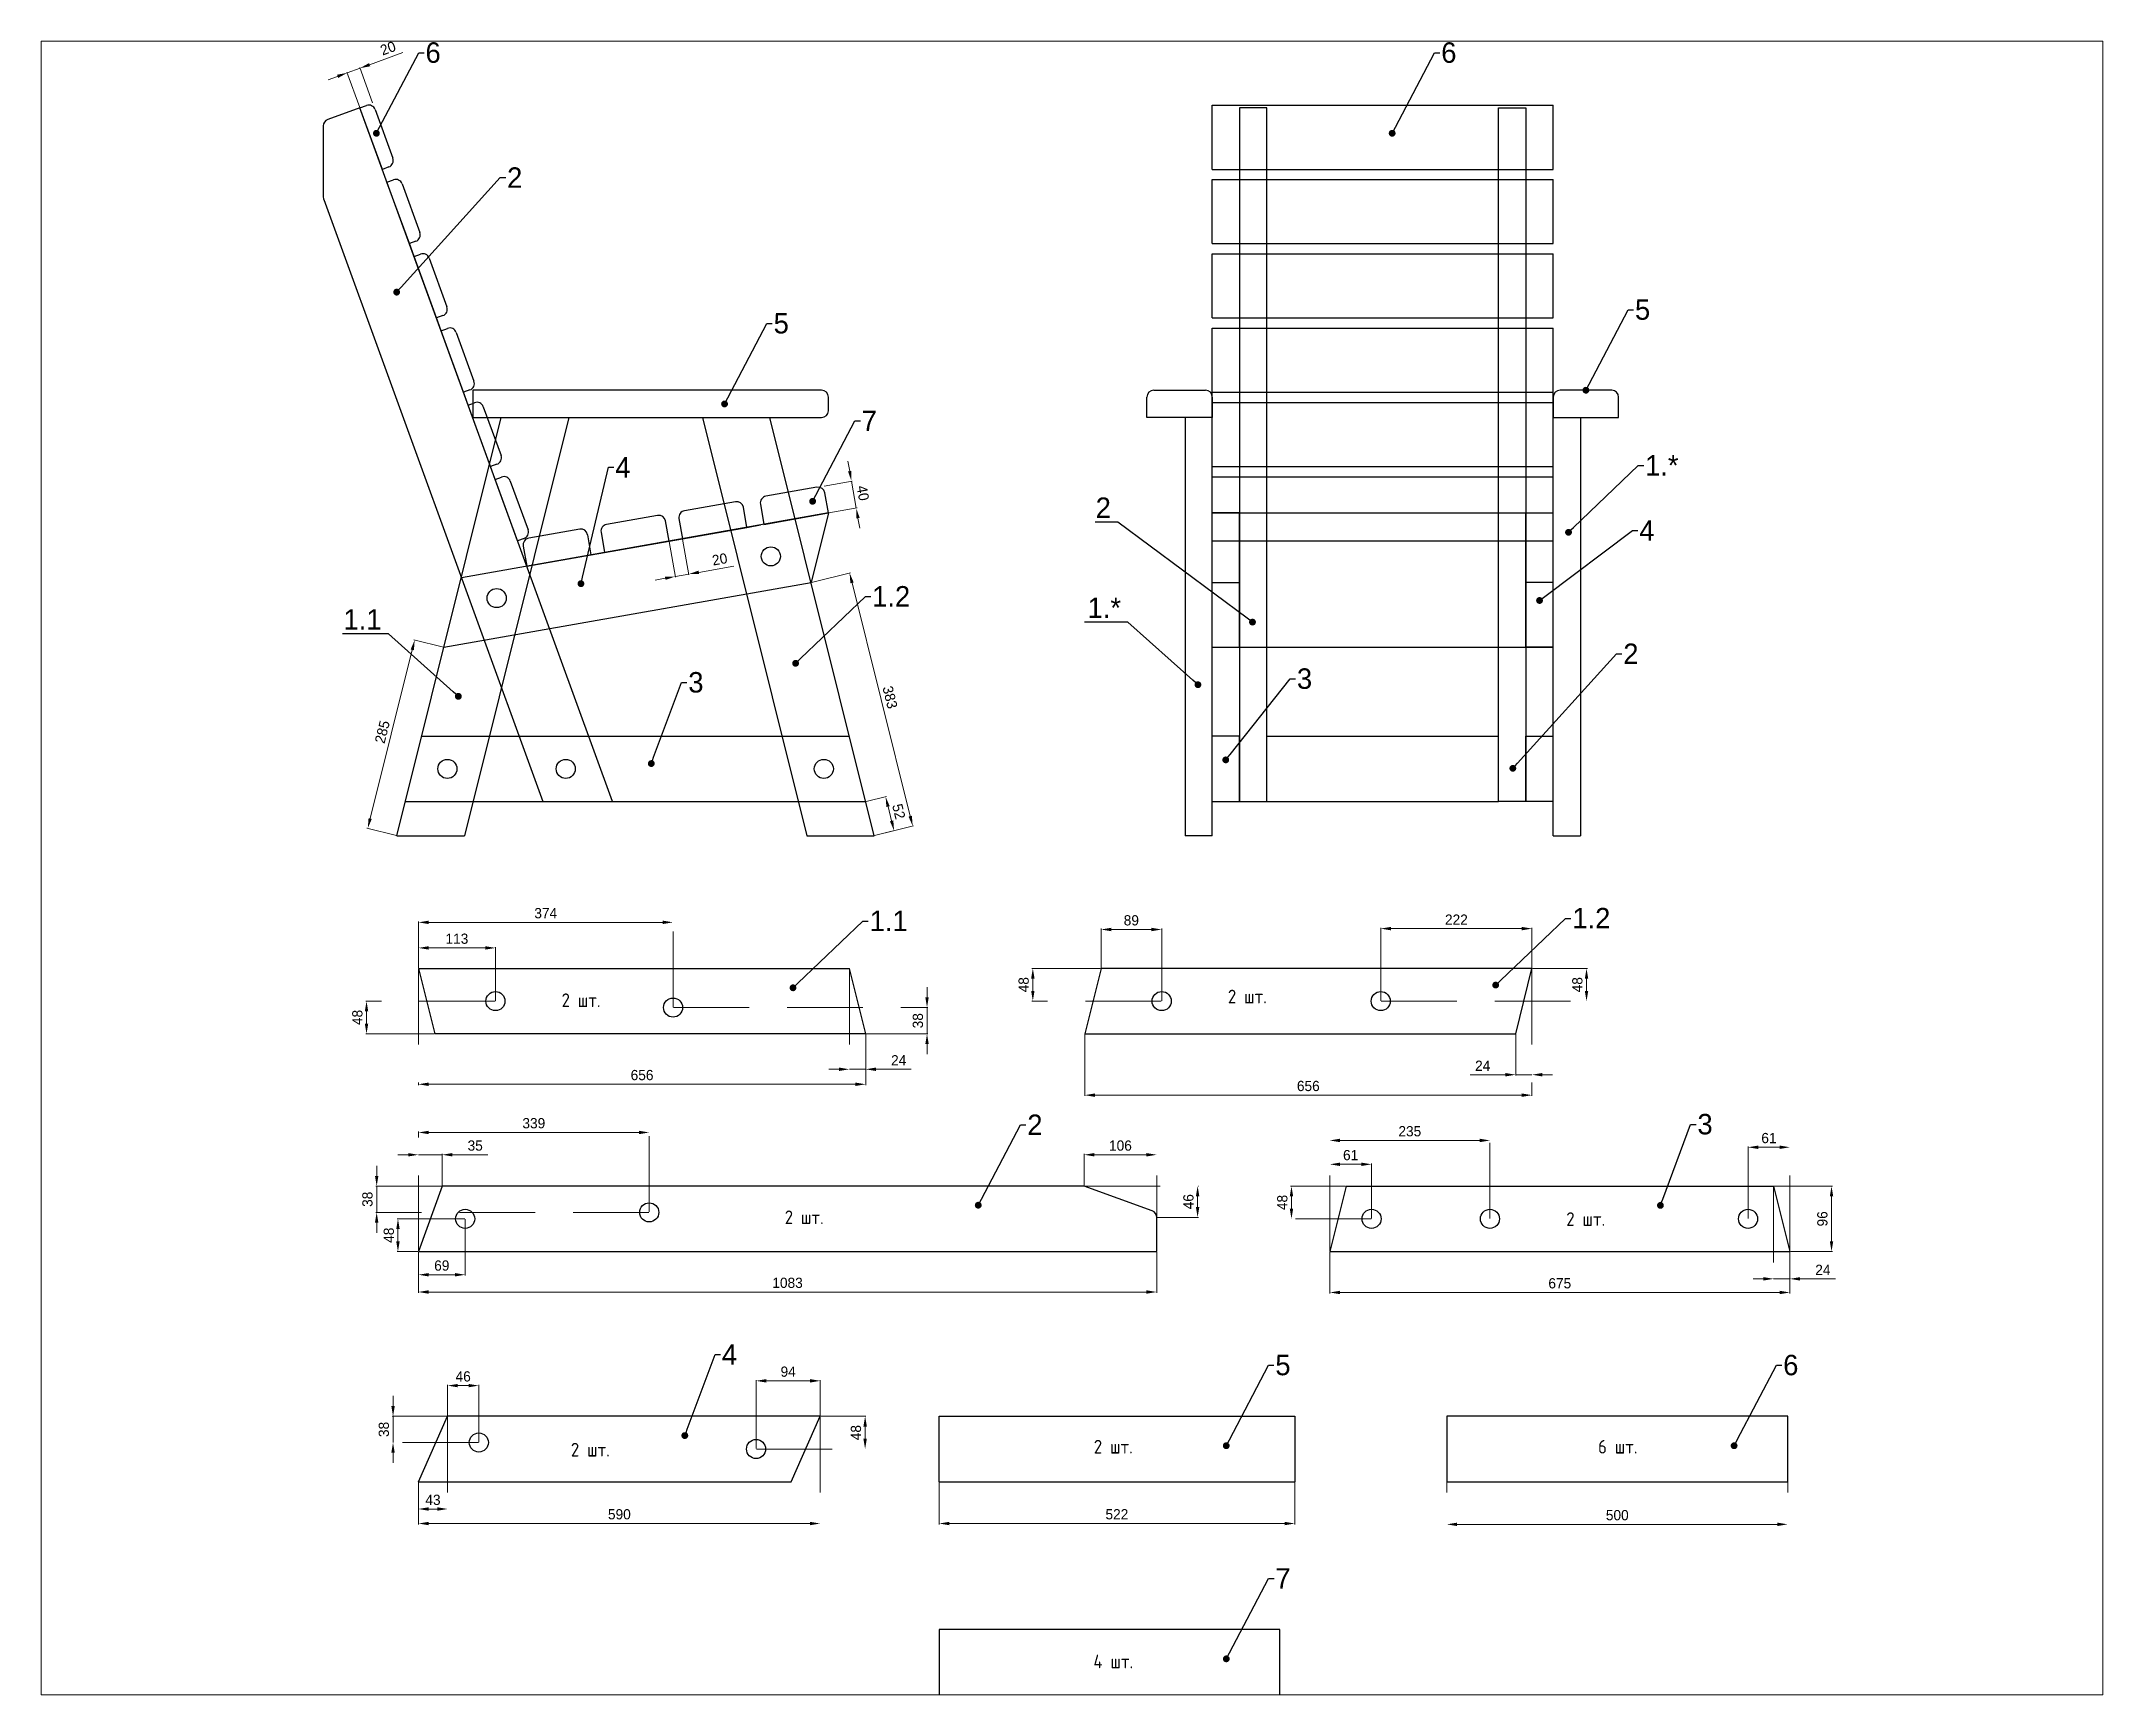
# Paper-space layout '40x96' of a CAD drawing. Header units: millimetres. Extents: x 1 to 256, y -4 to 200.
# The model-space entities are those that its viewports show. They can reach past a viewport. Long polylines and large blocks are cut down to what shows.
import ezdxf
from ezdxf import colors
from ezdxf.entities.mleader import LeaderData, LeaderLine
from ezdxf.math import Vec2, Vec3

# ---------------------------------------------------------------- set-up
doc = ezdxf.new("R2010")
doc.units = ezdxf.units.MM
doc.linetypes.add('Ñêðûòàÿ1', pattern=[1.190625, 0.79375, -0.396875])
doc.layers.add('annotate', color=7, linetype='Continuous')
doc.layers.add('Размер', color=7, linetype='Continuous')
doc.styles.get("Standard").update_dxf_attribs({"font": 'FreeMono.ttf'})
doc.dimstyles.new('ISO-25', dxfattribs={"dimtxt": 2.5, "dimasz": 2.5, "dimexe": 1.25, "dimexo": 0.625, "dimtad": 1, "dimtxsty": 'Standard', "dimcen": 2.5, "dimadec": 0, "dimazin": 0, "dimtfac": 1, "dimtmove": 0, "dimatfit": 3, "dimfxl": 1, "dimarcsym": 0})

psp = doc.layouts.new('40x96')

msp = doc.modelspace()

# ---------------------------------------------------------------- texts
at = {"char_height": 20, "width": 100, "attachment_point": 5}
for s, insert in [('\\Fisocp.shx|c204;2 шт.', (1770, -180.7)), ('\\Fisocp.shx|c204;2 шт.', (2747.4, -175.3)), ('\\Fisocp.shx|c204;2 шт.', (2097.3, -499.1)), ('\\Fisocp.shx|c204;2 шт.', (3243.7, -501.7)), ('\\Fisocp.shx|c204;2 шт.', (1783.6, -840)), ('\\Fisocp.shx|c204;2 шт.', (2550.7, -835.6)), ('\\Fisocp.shx|c204;6 шт.', (3290.7, -835.6)), ('\\Fisocp.shx|c204;4 шт.', (2550.7, -1150.6))]:
    msp.add_mtext(s, dxfattribs=dict(at, insert=insert))

# ---------------------------------------------------------------- blocks, each defined once
blk = doc.blocks.new('_Dot')
at = {"color": 0, "linetype": 'ByBlock', "lineweight": -2}
blk.add_line((-0.5, 0), (-1, 0), dxfattribs=at)
at = {"color": 0, "linetype": 'ByBlock', "const_width": 0.5}
blk.add_lwpolyline([(-0.25, 0, 1), (0.25, 0, 1)], format="xyb", close=True, dxfattribs=at)
blk = doc.blocks.new('*D27')
at = {"layer": 'Defpoints', "color": 0}
for p in [(1531.4, -549.4), (2614.4, -549.4), (2614.4, -608.7)]:
    blk.add_point(p, dxfattribs=at)
at = {"layer": 'Размер', "color": 0, "linetype": 'Ñêðûòàÿ1', "lineweight": 5}
for p, q in [((1531.4, -550.1), (1531.4, -609.9)), ((2614.4, -550.1), (2614.4, -609.9))]:
    blk.add_line(p, q, dxfattribs=at)
at = {"layer": 'Размер', "color": 0, "lineweight": 5}
blk.add_line((1546.4, -608.7), (2599.4, -608.7), dxfattribs=at)
at = {"layer": 'Размер', "color": 0}
for points in [[(1546.4, -606.2), (1546.4, -611.2), (1531.4, -608.7)], [(2599.4, -611.2), (2599.4, -606.2), (2614.4, -608.7)]]:
    blk.add_solid(points, dxfattribs=at)
at = {"layer": 'Размер', "color": 0, "insert": (2072.9, -595.3), "char_height": 15, "attachment_point": 5}
blk.add_mtext('1083', dxfattribs=at)
blk = doc.blocks.new('*D28')
at = {"layer": 'Defpoints', "color": 0}
for p in [(1566.3, -407.4), (1566.3, -453.4), (1531.4, -549.4)]:
    blk.add_point(p, dxfattribs=at)
at = {"layer": 'Размер', "color": 0, "lineweight": 5}
for p, q in [((1516.4, -407.4), (1501.4, -407.4)), ((1531.4, -407.4), (1566.3, -407.4)), ((1581.3, -407.4), (1633.1, -407.4))]:
    blk.add_line(p, q, dxfattribs=at)
at = {"layer": 'Размер', "color": 0, "linetype": 'Ñêðûòàÿ1', "lineweight": 5}
for p, q in [((1531.4, -548.8), (1531.4, -406.2)), ((1566.3, -452.8), (1566.3, -406.2))]:
    blk.add_line(p, q, dxfattribs=at)
at = {"layer": 'Размер', "color": 0}
for points in [[(1516.4, -409.9), (1516.4, -404.9), (1531.4, -407.4)], [(1581.3, -404.9), (1581.3, -409.9), (1566.3, -407.4)]]:
    blk.add_solid(points, dxfattribs=at)
at = {"layer": 'Размер', "color": 0, "insert": (1614.7, -394), "char_height": 15, "attachment_point": 5}
blk.add_mtext('35', dxfattribs=at)
blk = doc.blocks.new('*D29')
at = {"layer": 'Defpoints', "color": 0}
for p in [(1600, -501.4), (1531.4, -549.4), (1600, -583.4)]:
    blk.add_point(p, dxfattribs=at)
at = {"layer": 'Размер', "color": 0, "linetype": 'Ñêðûòàÿ1', "lineweight": 5}
for p, q in [((1600, -502.1), (1600, -584.7)), ((1531.4, -550.1), (1531.4, -584.7))]:
    blk.add_line(p, q, dxfattribs=at)
at = {"layer": 'Размер', "color": 0, "lineweight": 5}
blk.add_line((1546.4, -583.4), (1585, -583.4), dxfattribs=at)
at = {"layer": 'Размер', "color": 0}
for points in [[(1546.4, -580.9), (1546.4, -585.9), (1531.4, -583.4)], [(1585, -585.9), (1585, -580.9), (1600, -583.4)]]:
    blk.add_solid(points, dxfattribs=at)
at = {"layer": 'Размер', "color": 0, "insert": (1565.7, -570), "char_height": 15, "attachment_point": 5}
blk.add_mtext('69', dxfattribs=at)
blk = doc.blocks.new('*D30')
at = {"layer": 'Defpoints', "color": 0}
for p in [(1600, -501.4), (1501.4, -549.4), (1531.4, -549.4)]:
    blk.add_point(p, dxfattribs=at)
at = {"layer": 'Размер', "color": 0, "linetype": 'Ñêðûòàÿ1', "lineweight": 5}
for p, q in [((1599.3, -501.4), (1500.2, -501.4)), ((1530.8, -549.4), (1500.2, -549.4))]:
    blk.add_line(p, q, dxfattribs=at)
at = {"layer": 'Размер', "color": 0, "lineweight": 5}
blk.add_line((1501.4, -516.4), (1501.4, -534.4), dxfattribs=at)
at = {"layer": 'Размер', "color": 0}
for points in [[(1503.9, -516.4), (1498.9, -516.4), (1501.4, -501.4)], [(1498.9, -534.4), (1503.9, -534.4), (1501.4, -549.4)]]:
    blk.add_solid(points, dxfattribs=at)
at = {"layer": 'Размер', "color": 0, "insert": (1488, -525.4), "char_height": 15, "attachment_point": 5, "rotation": 90}
blk.add_mtext('48', dxfattribs=at)
blk = doc.blocks.new('*D31')
at = {"layer": 'Defpoints', "color": 0}
for p in [(1531.4, -374.7), (1870, -491.9), (1531.4, -549.4)]:
    blk.add_point(p, dxfattribs=at)
at = {"layer": 'Размер', "color": 0, "linetype": 'Ñêðûòàÿ1', "lineweight": 5}
for p, q in [((1531.4, -548.8), (1531.4, -373.4)), ((1870, -491.3), (1870, -373.4))]:
    blk.add_line(p, q, dxfattribs=at)
at = {"layer": 'Размер', "color": 0, "lineweight": 5}
blk.add_line((1855, -374.7), (1546.4, -374.7), dxfattribs=at)
at = {"layer": 'Размер', "color": 0}
for points in [[(1546.4, -372.2), (1546.4, -377.2), (1531.4, -374.7)], [(1855, -377.2), (1855, -372.2), (1870, -374.7)]]:
    blk.add_solid(points, dxfattribs=at)
at = {"layer": 'Размер', "color": 0, "insert": (1700.7, -361.2), "char_height": 15, "attachment_point": 5}
blk.add_mtext('339', dxfattribs=at)
blk = doc.blocks.new('*D32')
at = {"layer": 'Defpoints', "color": 0}
for p in [(1470.2, -453.4), (1566.3, -453.4), (1870, -491.9)]:
    blk.add_point(p, dxfattribs=at)
at = {"layer": 'Размер', "color": 0, "linetype": 'Ñêðûòàÿ1', "lineweight": 5}
for p, q in [((1565.7, -453.4), (1468.9, -453.4)), ((1869.4, -491.9), (1468.9, -491.9))]:
    blk.add_line(p, q, dxfattribs=at)
at = {"layer": 'Размер', "color": 0, "lineweight": 5}
for p, q in [((1470.2, -438.4), (1470.2, -423.4)), ((1470.2, -491.9), (1470.2, -453.4)), ((1470.2, -506.9), (1470.2, -521.9))]:
    blk.add_line(p, q, dxfattribs=at)
at = {"layer": 'Размер', "color": 0}
for points in [[(1467.7, -438.4), (1472.7, -438.4), (1470.2, -453.4)], [(1472.7, -506.9), (1467.7, -506.9), (1470.2, -491.9)]]:
    blk.add_solid(points, dxfattribs=at)
at = {"layer": 'Размер', "color": 0, "insert": (1456.7, -472.7), "char_height": 15, "attachment_point": 5, "rotation": 90}
blk.add_mtext('38', dxfattribs=at)
blk = doc.blocks.new('*D33')
at = {"layer": 'Defpoints', "color": 0}
for p in [(2508, -407.4), (2508, -453.4), (2614.4, -549.4)]:
    blk.add_point(p, dxfattribs=at)
at = {"layer": 'Размер', "color": 0, "linetype": 'Ñêðûòàÿ1', "lineweight": 5}
for p, q in [((2508, -452.8), (2508, -406.2)), ((2614.4, -548.8), (2614.4, -406.2))]:
    blk.add_line(p, q, dxfattribs=at)
at = {"layer": 'Размер', "color": 0, "lineweight": 5}
blk.add_line((2599.4, -407.4), (2523, -407.4), dxfattribs=at)
at = {"layer": 'Размер', "color": 0}
for points in [[(2523, -404.9), (2523, -409.9), (2508, -407.4)], [(2599.4, -409.9), (2599.4, -404.9), (2614.4, -407.4)]]:
    blk.add_solid(points, dxfattribs=at)
at = {"layer": 'Размер', "color": 0, "insert": (2561.2, -394), "char_height": 15, "attachment_point": 5}
blk.add_mtext('106', dxfattribs=at)
blk = doc.blocks.new('*D34')
at = {"layer": 'Defpoints', "color": 0}
for p in [(2508, -453.4), (2614.4, -499.2), (2674.4, -499.2)]:
    blk.add_point(p, dxfattribs=at)
at = {"layer": 'Размер', "color": 0, "linetype": 'Ñêðûòàÿ1', "lineweight": 5}
for p, q in [((2508.6, -453.4), (2675.7, -453.4)), ((2615, -499.2), (2675.7, -499.2))]:
    blk.add_line(p, q, dxfattribs=at)
at = {"layer": 'Размер', "color": 0, "lineweight": 5}
blk.add_line((2674.4, -468.4), (2674.4, -484.2), dxfattribs=at)
at = {"layer": 'Размер', "color": 0}
for points in [[(2676.9, -468.4), (2671.9, -468.4), (2674.4, -453.4)], [(2671.9, -484.2), (2676.9, -484.2), (2674.4, -499.2)]]:
    blk.add_solid(points, dxfattribs=at)
at = {"layer": 'Размер', "color": 0, "insert": (2661, -476.3), "char_height": 15, "attachment_point": 5, "rotation": 90}
blk.add_mtext('46', dxfattribs=at)
blk = doc.blocks.new('*D35')
at = {"layer": 'Defpoints', "color": 0}
for p in [(2868.2, -549.4), (3543.2, -549.4), (3543.2, -609.4)]:
    blk.add_point(p, dxfattribs=at)
at = {"layer": 'Размер', "color": 0, "linetype": 'Ñêðûòàÿ1', "lineweight": 5}
for p, q in [((2868.2, -550.1), (2868.2, -610.7)), ((3543.2, -550.1), (3543.2, -610.7))]:
    blk.add_line(p, q, dxfattribs=at)
at = {"layer": 'Размер', "color": 0, "lineweight": 5}
blk.add_line((2883.2, -609.4), (3528.2, -609.4), dxfattribs=at)
at = {"layer": 'Размер', "color": 0}
for points in [[(2883.2, -606.9), (2883.2, -611.9), (2868.2, -609.4)], [(3528.2, -611.9), (3528.2, -606.9), (3543.2, -609.4)]]:
    blk.add_solid(points, dxfattribs=at)
at = {"layer": 'Размер', "color": 0, "insert": (3205.7, -596), "char_height": 15, "attachment_point": 5}
blk.add_mtext('675', dxfattribs=at)
blk = doc.blocks.new('*D36')
at = {"layer": 'Defpoints', "color": 0}
for p in [(3519.3, -453.4), (3604.3, -453.4), (3543.2, -549.4)]:
    blk.add_point(p, dxfattribs=at)
at = {"layer": 'Размер', "color": 0, "linetype": 'Ñêðûòàÿ1', "lineweight": 5}
for p, q in [((3519.9, -453.4), (3605.6, -453.4)), ((3543.9, -549.4), (3605.6, -549.4))]:
    blk.add_line(p, q, dxfattribs=at)
at = {"layer": 'Размер', "color": 0, "lineweight": 5}
blk.add_line((3604.3, -534.4), (3604.3, -468.4), dxfattribs=at)
at = {"layer": 'Размер', "color": 0}
for points in [[(3606.8, -468.4), (3601.8, -468.4), (3604.3, -453.4)], [(3601.8, -534.4), (3606.8, -534.4), (3604.3, -549.4)]]:
    blk.add_solid(points, dxfattribs=at)
at = {"layer": 'Размер', "color": 0, "insert": (3590.9, -501.4), "char_height": 15, "attachment_point": 5, "rotation": 90}
blk.add_mtext('96', dxfattribs=at)
blk = doc.blocks.new('*D37')
at = {"layer": 'Defpoints', "color": 0}
for p in [(3519.3, -453.4), (3543.2, -549.4), (3543.2, -589.4)]:
    blk.add_point(p, dxfattribs=at)
at = {"layer": 'Размер', "color": 0, "linetype": 'Ñêðûòàÿ1', "lineweight": 5}
for p, q in [((3519.3, -454.1), (3519.3, -590.7)), ((3543.2, -550.1), (3543.2, -590.7))]:
    blk.add_line(p, q, dxfattribs=at)
at = {"layer": 'Размер', "color": 0, "lineweight": 5}
for p, q in [((3504.3, -589.4), (3489.3, -589.4)), ((3519.3, -589.4), (3543.2, -589.4)), ((3558.2, -589.4), (3610, -589.4))]:
    blk.add_line(p, q, dxfattribs=at)
at = {"layer": 'Размер', "color": 0}
for points in [[(3504.3, -591.9), (3504.3, -586.9), (3519.3, -589.4)], [(3558.2, -586.9), (3558.2, -591.9), (3543.2, -589.4)]]:
    blk.add_solid(points, dxfattribs=at)
at = {"layer": 'Размер', "color": 0, "insert": (3591.6, -576.2), "char_height": 15, "attachment_point": 5}
blk.add_mtext('24', dxfattribs=at)
blk = doc.blocks.new('*D38')
at = {"layer": 'Defpoints', "color": 0}
for p in [(3481.8, -396.4), (3481.8, -501.4), (3543.2, -549.4)]:
    blk.add_point(p, dxfattribs=at)
at = {"layer": 'Размер', "color": 0, "linetype": 'Ñêðûòàÿ1', "lineweight": 5}
for p, q in [((3481.8, -500.8), (3481.8, -395.2)), ((3543.2, -548.8), (3543.2, -395.2))]:
    blk.add_line(p, q, dxfattribs=at)
at = {"layer": 'Размер', "color": 0, "lineweight": 5}
blk.add_line((3528.2, -396.4), (3496.8, -396.4), dxfattribs=at)
at = {"layer": 'Размер', "color": 0}
for points in [[(3496.8, -393.9), (3496.8, -398.9), (3481.8, -396.4)], [(3528.2, -398.9), (3528.2, -393.9), (3543.2, -396.4)]]:
    blk.add_solid(points, dxfattribs=at)
at = {"layer": 'Размер', "color": 0, "insert": (3512.5, -383), "char_height": 15, "attachment_point": 5}
blk.add_mtext('61', dxfattribs=at)
blk = doc.blocks.new('*D39')
at = {"layer": 'Defpoints', "color": 0}
for p in [(2929.6, -421.4), (2929.6, -501.4), (2868.2, -549.4)]:
    blk.add_point(p, dxfattribs=at)
at = {"layer": 'Размер', "color": 0, "linetype": 'Ñêðûòàÿ1', "lineweight": 5}
for p, q in [((2868.2, -548.8), (2868.2, -420.2)), ((2929.6, -500.8), (2929.6, -420.2))]:
    blk.add_line(p, q, dxfattribs=at)
at = {"layer": 'Размер', "color": 0, "lineweight": 5}
blk.add_line((2883.2, -421.4), (2914.6, -421.4), dxfattribs=at)
at = {"layer": 'Размер', "color": 0}
for points in [[(2883.2, -418.9), (2883.2, -423.9), (2868.2, -421.4)], [(2914.6, -423.9), (2914.6, -418.9), (2929.6, -421.4)]]:
    blk.add_solid(points, dxfattribs=at)
at = {"layer": 'Размер', "color": 0, "insert": (2898.9, -408), "char_height": 15, "attachment_point": 5}
blk.add_mtext('61', dxfattribs=at)
blk = doc.blocks.new('*D40')
at = {"layer": 'Defpoints', "color": 0}
for p in [(3103.2, -386.4), (3103.2, -501.4), (2868.2, -549.4)]:
    blk.add_point(p, dxfattribs=at)
at = {"layer": 'Размер', "color": 0, "linetype": 'Ñêðûòàÿ1', "lineweight": 5}
for p, q in [((2868.2, -548.8), (2868.2, -385.2)), ((3103.2, -500.8), (3103.2, -385.2))]:
    blk.add_line(p, q, dxfattribs=at)
at = {"layer": 'Размер', "color": 0, "lineweight": 5}
blk.add_line((2883.2, -386.4), (3088.2, -386.4), dxfattribs=at)
at = {"layer": 'Размер', "color": 0}
for points in [[(2883.2, -383.9), (2883.2, -388.9), (2868.2, -386.4)], [(3088.2, -388.9), (3088.2, -383.9), (3103.2, -386.4)]]:
    blk.add_solid(points, dxfattribs=at)
at = {"layer": 'Размер', "color": 0, "insert": (2985.7, -373), "char_height": 15, "attachment_point": 5}
blk.add_mtext('235', dxfattribs=at)
blk = doc.blocks.new('*D41')
at = {"layer": 'Defpoints', "color": 0}
for p in [(2812.1, -453.4), (2892.1, -453.4), (2929.6, -501.4)]:
    blk.add_point(p, dxfattribs=at)
at = {"layer": 'Размер', "color": 0, "linetype": 'Ñêðûòàÿ1', "lineweight": 5}
for p, q in [((2891.5, -453.4), (2810.9, -453.4)), ((2929, -501.4), (2810.9, -501.4))]:
    blk.add_line(p, q, dxfattribs=at)
at = {"layer": 'Размер', "color": 0, "lineweight": 5}
blk.add_line((2812.1, -486.4), (2812.1, -468.4), dxfattribs=at)
at = {"layer": 'Размер', "color": 0}
for points in [[(2814.6, -468.4), (2809.6, -468.4), (2812.1, -453.4)], [(2809.6, -486.4), (2814.6, -486.4), (2812.1, -501.4)]]:
    blk.add_solid(points, dxfattribs=at)
at = {"layer": 'Размер', "color": 0, "insert": (2798.7, -477.4), "char_height": 15, "attachment_point": 5, "rotation": 90}
blk.add_mtext('48', dxfattribs=at)
blk = doc.blocks.new('*D42')
at = {"layer": 'Defpoints', "color": 0}
for p in [(1531.4, -134), (2187.5, -230), (1531.4, -304)]:
    blk.add_point(p, dxfattribs=at)
at = {"layer": 'Размер', "color": 0, "linetype": 'Ñêðûòàÿ1', "lineweight": 5}
for p, q in [((1531.4, -134.6), (1531.4, -305.3)), ((2187.5, -230.6), (2187.5, -305.3))]:
    blk.add_line(p, q, dxfattribs=at)
at = {"layer": 'Размер', "color": 0, "lineweight": 5}
blk.add_line((2172.5, -304), (1546.4, -304), dxfattribs=at)
at = {"layer": 'Размер', "color": 0}
for points in [[(1546.4, -301.5), (1546.4, -306.5), (1531.4, -304)], [(2172.5, -306.5), (2172.5, -301.5), (2187.5, -304)]]:
    blk.add_solid(points, dxfattribs=at)
at = {"layer": 'Размер', "color": 0, "insert": (1859.5, -290.6), "char_height": 15, "attachment_point": 5}
blk.add_mtext('656', dxfattribs=at)
blk = doc.blocks.new('*D43')
at = {"layer": 'Defpoints', "color": 0}
for p in [(2163.6, -134), (2187.5, -230), (2187.5, -282)]:
    blk.add_point(p, dxfattribs=at)
at = {"layer": 'Размер', "color": 0, "linetype": 'Ñêðûòàÿ1', "lineweight": 5}
for p, q in [((2163.6, -134.6), (2163.6, -283.2)), ((2187.5, -230.6), (2187.5, -283.2))]:
    blk.add_line(p, q, dxfattribs=at)
at = {"layer": 'Размер', "color": 0, "lineweight": 5}
for p, q in [((2148.6, -282), (2133.6, -282)), ((2163.6, -282), (2187.5, -282)), ((2202.5, -282), (2254.3, -282))]:
    blk.add_line(p, q, dxfattribs=at)
at = {"layer": 'Размер', "color": 0}
for points in [[(2148.6, -284.5), (2148.6, -279.5), (2163.6, -282)], [(2202.5, -279.5), (2202.5, -284.5), (2187.5, -282)]]:
    blk.add_solid(points, dxfattribs=at)
at = {"layer": 'Размер', "color": 0, "insert": (2235.9, -268.8), "char_height": 15, "attachment_point": 5}
blk.add_mtext('24', dxfattribs=at)
blk = doc.blocks.new('*D44')
at = {"layer": 'Defpoints', "color": 0}
for p in [(1531.4, -104), (1531.4, -134), (1644.4, -182)]:
    blk.add_point(p, dxfattribs=at)
at = {"layer": 'Размер', "color": 0, "linetype": 'Ñêðûòàÿ1', "lineweight": 5}
for p, q in [((1531.4, -133.4), (1531.4, -102.8)), ((1644.4, -181.4), (1644.4, -102.8))]:
    blk.add_line(p, q, dxfattribs=at)
at = {"layer": 'Размер', "color": 0, "lineweight": 5}
blk.add_line((1629.4, -104), (1546.4, -104), dxfattribs=at)
at = {"layer": 'Размер', "color": 0}
for points in [[(1546.4, -101.5), (1546.4, -106.5), (1531.4, -104)], [(1629.4, -106.5), (1629.4, -101.5), (1644.4, -104)]]:
    blk.add_solid(points, dxfattribs=at)
at = {"layer": 'Размер', "color": 0, "insert": (1587.9, -90.6), "char_height": 15, "attachment_point": 5}
blk.add_mtext('113', dxfattribs=at)
blk = doc.blocks.new('*D45')
at = {"layer": 'Defpoints', "color": 0}
for p in [(1904.9, -66.5), (1531.4, -134), (1904.9, -191.5)]:
    blk.add_point(p, dxfattribs=at)
at = {"layer": 'Размер', "color": 0, "linetype": 'Ñêðûòàÿ1', "lineweight": 5}
for p, q in [((1531.4, -133.4), (1531.4, -65.3)), ((1904.9, -190.9), (1904.9, -65.3))]:
    blk.add_line(p, q, dxfattribs=at)
at = {"layer": 'Размер', "color": 0, "lineweight": 5}
blk.add_line((1546.4, -66.5), (1889.9, -66.5), dxfattribs=at)
at = {"layer": 'Размер', "color": 0}
for points in [[(1546.4, -64), (1546.4, -69), (1531.4, -66.5)], [(1889.9, -69), (1889.9, -64), (1904.9, -66.5)]]:
    blk.add_solid(points, dxfattribs=at)
at = {"layer": 'Размер', "color": 0, "insert": (1718.2, -53.1), "char_height": 15, "attachment_point": 5}
blk.add_mtext('374', dxfattribs=at)
blk = doc.blocks.new('*D46')
at = {"layer": 'Defpoints', "color": 0}
for p in [(1904.9, -191.5), (2187.5, -230), (2277.5, -230)]:
    blk.add_point(p, dxfattribs=at)
at = {"layer": 'Размер', "color": 0, "lineweight": 5}
for p, q in [((2277.5, -176.5), (2277.5, -161.5)), ((2277.5, -191.5), (2277.5, -230)), ((2277.5, -245), (2277.5, -260))]:
    blk.add_line(p, q, dxfattribs=at)
at = {"layer": 'Размер', "color": 0, "linetype": 'Ñêðûòàÿ1', "lineweight": 5}
for p, q in [((1905.6, -191.5), (2278.8, -191.5)), ((2188.2, -230), (2278.8, -230))]:
    blk.add_line(p, q, dxfattribs=at)
at = {"layer": 'Размер', "color": 0}
for points in [[(2275, -176.5), (2280, -176.5), (2277.5, -191.5)], [(2280, -245), (2275, -245), (2277.5, -230)]]:
    blk.add_solid(points, dxfattribs=at)
at = {"layer": 'Размер', "color": 0, "insert": (2264.1, -210.8), "char_height": 15, "attachment_point": 5, "rotation": 90}
blk.add_mtext('38', dxfattribs=at)
blk = doc.blocks.new('*D47')
at = {"layer": 'Defpoints', "color": 0}
for p in [(1644.4, -182), (1455.3, -230), (1555.3, -230)]:
    blk.add_point(p, dxfattribs=at)
at = {"layer": 'Размер', "color": 0, "linetype": 'Ñêðûòàÿ1', "lineweight": 5}
for p, q in [((1643.8, -182), (1454.1, -182)), ((1554.7, -230), (1454.1, -230))]:
    blk.add_line(p, q, dxfattribs=at)
at = {"layer": 'Размер', "color": 0, "lineweight": 5}
blk.add_line((1455.3, -197), (1455.3, -215), dxfattribs=at)
at = {"layer": 'Размер', "color": 0}
for points in [[(1457.8, -197), (1452.8, -197), (1455.3, -182)], [(1452.8, -215), (1457.8, -215), (1455.3, -230)]]:
    blk.add_solid(points, dxfattribs=at)
at = {"layer": 'Размер', "color": 0, "insert": (1441.9, -206), "char_height": 15, "attachment_point": 5, "rotation": 90}
blk.add_mtext('48', dxfattribs=at)
blk = doc.blocks.new('*D52')
at = {"layer": 'Defpoints', "color": 0}
for p in [(2120.9, -791), (1531.4, -887), (2120.9, -948.3)]:
    blk.add_point(p, dxfattribs=at)
at = {"layer": 'Размер', "color": 0, "linetype": 'Ñêðûòàÿ1', "lineweight": 5}
for p, q in [((2120.9, -791.6), (2120.9, -949.5)), ((1531.4, -887.6), (1531.4, -949.5))]:
    blk.add_line(p, q, dxfattribs=at)
at = {"layer": 'Размер', "color": 0, "lineweight": 5}
blk.add_line((1546.4, -948.3), (2105.9, -948.3), dxfattribs=at)
at = {"layer": 'Размер', "color": 0}
for points in [[(1546.4, -945.8), (1546.4, -950.8), (1531.4, -948.3)], [(2105.9, -950.8), (2105.9, -945.8), (2120.9, -948.3)]]:
    blk.add_solid(points, dxfattribs=at)
at = {"layer": 'Размер', "color": 0, "insert": (1826.2, -934.8), "char_height": 15, "attachment_point": 5}
blk.add_mtext('590', dxfattribs=at)
blk = doc.blocks.new('*D53')
at = {"layer": 'Defpoints', "color": 0}
for p in [(1494.2, -791), (1574.2, -791), (1620, -829.5)]:
    blk.add_point(p, dxfattribs=at)
at = {"layer": 'Размер', "color": 0, "lineweight": 5}
for p, q in [((1494.2, -776), (1494.2, -761)), ((1494.2, -829.5), (1494.2, -791)), ((1494.2, -844.5), (1494.2, -859.5))]:
    blk.add_line(p, q, dxfattribs=at)
at = {"layer": 'Размер', "color": 0, "linetype": 'Ñêðûòàÿ1', "lineweight": 5}
for p, q in [((1573.5, -791), (1492.9, -791)), ((1619.4, -829.5), (1492.9, -829.5))]:
    blk.add_line(p, q, dxfattribs=at)
at = {"layer": 'Размер', "color": 0}
for points in [[(1491.7, -776), (1496.7, -776), (1494.2, -791)], [(1496.7, -844.5), (1491.7, -844.5), (1494.2, -829.5)]]:
    blk.add_solid(points, dxfattribs=at)
at = {"layer": 'Размер', "color": 0, "insert": (1480.7, -810.3), "char_height": 15, "attachment_point": 5, "rotation": 90}
blk.add_mtext('38', dxfattribs=at)
blk = doc.blocks.new('*D54')
at = {"layer": 'Defpoints', "color": 0}
for p in [(1574.2, -746), (1574.2, -791), (1620, -829.5)]:
    blk.add_point(p, dxfattribs=at)
at = {"layer": 'Размер', "color": 0, "linetype": 'Ñêðûòàÿ1', "lineweight": 5}
for p, q in [((1574.2, -790.4), (1574.2, -744.8)), ((1620, -828.9), (1620, -744.8))]:
    blk.add_line(p, q, dxfattribs=at)
at = {"layer": 'Размер', "color": 0, "lineweight": 5}
blk.add_line((1605, -746), (1589.2, -746), dxfattribs=at)
at = {"layer": 'Размер', "color": 0}
for points in [[(1589.2, -743.5), (1589.2, -748.5), (1574.2, -746)], [(1605, -748.5), (1605, -743.5), (1620, -746)]]:
    blk.add_solid(points, dxfattribs=at)
at = {"layer": 'Размер', "color": 0, "insert": (1597.1, -732.6), "char_height": 15, "attachment_point": 5}
blk.add_mtext('46', dxfattribs=at)
blk = doc.blocks.new('*D55')
at = {"layer": 'Defpoints', "color": 0}
for p in [(1574.2, -791), (1531.4, -887), (1531.4, -927)]:
    blk.add_point(p, dxfattribs=at)
at = {"layer": 'Размер', "color": 0, "linetype": 'Ñêðûòàÿ1', "lineweight": 5}
for p, q in [((1574.2, -791.6), (1574.2, -928.3)), ((1531.4, -887.6), (1531.4, -928.3))]:
    blk.add_line(p, q, dxfattribs=at)
at = {"layer": 'Размер', "color": 0, "lineweight": 5}
blk.add_line((1559.2, -927), (1546.4, -927), dxfattribs=at)
at = {"layer": 'Размер', "color": 0}
for points in [[(1546.4, -924.5), (1546.4, -929.5), (1531.4, -927)], [(1559.2, -929.5), (1559.2, -924.5), (1574.2, -927)]]:
    blk.add_solid(points, dxfattribs=at)
at = {"layer": 'Размер', "color": 0, "insert": (1552.8, -913.6), "char_height": 15, "attachment_point": 5}
blk.add_mtext('43', dxfattribs=at)
blk = doc.blocks.new('*D56')
at = {"layer": 'Defpoints', "color": 0}
for p in [(2026.7, -739), (2120.9, -791), (2026.7, -839)]:
    blk.add_point(p, dxfattribs=at)
at = {"layer": 'Размер', "color": 0, "linetype": 'Ñêðûòàÿ1', "lineweight": 5}
for p, q in [((2026.7, -838.4), (2026.7, -737.8)), ((2120.9, -790.4), (2120.9, -737.8))]:
    blk.add_line(p, q, dxfattribs=at)
at = {"layer": 'Размер', "color": 0, "lineweight": 5}
blk.add_line((2105.9, -739), (2041.7, -739), dxfattribs=at)
at = {"layer": 'Размер', "color": 0}
for points in [[(2041.7, -736.5), (2041.7, -741.5), (2026.7, -739)], [(2105.9, -741.5), (2105.9, -736.5), (2120.9, -739)]]:
    blk.add_solid(points, dxfattribs=at)
at = {"layer": 'Размер', "color": 0, "insert": (2073.8, -725.6), "char_height": 15, "attachment_point": 5}
blk.add_mtext('94', dxfattribs=at)
blk = doc.blocks.new('*D57')
at = {"layer": 'Defpoints', "color": 0}
for p in [(2120.9, -791), (2026.7, -839), (2186.7, -839)]:
    blk.add_point(p, dxfattribs=at)
at = {"layer": 'Размер', "color": 0, "linetype": 'Ñêðûòàÿ1', "lineweight": 5}
for p, q in [((2121.5, -791), (2187.9, -791)), ((2027.3, -839), (2187.9, -839))]:
    blk.add_line(p, q, dxfattribs=at)
at = {"layer": 'Размер', "color": 0, "lineweight": 5}
blk.add_line((2186.7, -806), (2186.7, -824), dxfattribs=at)
at = {"layer": 'Размер', "color": 0}
for points in [[(2189.2, -806), (2184.2, -806), (2186.7, -791)], [(2184.2, -824), (2189.2, -824), (2186.7, -839)]]:
    blk.add_solid(points, dxfattribs=at)
at = {"layer": 'Размер', "color": 0, "insert": (2173.3, -815), "char_height": 15, "attachment_point": 5, "rotation": 90}
blk.add_mtext('48', dxfattribs=at)
blk = doc.blocks.new('*D58')
at = {"layer": 'Defpoints', "color": 0}
for p in [(2295.1, -887), (2816.9, -887), (2816.9, -948.3)]:
    blk.add_point(p, dxfattribs=at)
at = {"layer": 'Размер', "color": 0, "linetype": 'Ñêðûòàÿ1', "lineweight": 5}
for p, q in [((2295.1, -887.6), (2295.1, -949.5)), ((2816.9, -887.6), (2816.9, -949.5))]:
    blk.add_line(p, q, dxfattribs=at)
at = {"layer": 'Размер', "color": 0, "lineweight": 5}
blk.add_line((2310.1, -948.3), (2801.9, -948.3), dxfattribs=at)
at = {"layer": 'Размер', "color": 0}
for points in [[(2310.1, -945.8), (2310.1, -950.8), (2295.1, -948.3)], [(2801.9, -950.8), (2801.9, -945.8), (2816.9, -948.3)]]:
    blk.add_solid(points, dxfattribs=at)
at = {"layer": 'Размер', "color": 0, "insert": (2556, -934.8), "char_height": 15, "attachment_point": 5}
blk.add_mtext('522', dxfattribs=at)
blk = doc.blocks.new('*D59')
at = {"layer": 'Defpoints', "color": 0}
for p in [(3164.9, -134), (2508.8, -230), (2508.8, -320)]:
    blk.add_point(p, dxfattribs=at)
at = {"layer": 'Размер', "color": 0, "linetype": 'Ñêðûòàÿ1', "lineweight": 5}
for p, q in [((3164.9, -134.6), (3164.9, -321.2)), ((2508.8, -230.6), (2508.8, -321.2))]:
    blk.add_line(p, q, dxfattribs=at)
at = {"layer": 'Размер', "color": 0, "lineweight": 5}
blk.add_line((3149.9, -320), (2523.8, -320), dxfattribs=at)
at = {"layer": 'Размер', "color": 0}
for points in [[(2523.8, -317.5), (2523.8, -322.5), (2508.8, -320)], [(3149.9, -322.5), (3149.9, -317.5), (3164.9, -320)]]:
    blk.add_solid(points, dxfattribs=at)
at = {"layer": 'Размер', "color": 0, "insert": (2836.8, -306.6), "char_height": 15, "attachment_point": 5}
blk.add_mtext('656', dxfattribs=at)
blk = doc.blocks.new('*D60')
at = {"layer": 'Defpoints', "color": 0}
for p in [(3164.9, -134), (3141, -230), (3141, -290)]:
    blk.add_point(p, dxfattribs=at)
at = {"layer": 'Размер', "color": 0, "linetype": 'Ñêðûòàÿ1', "lineweight": 5}
for p, q in [((3164.9, -134.6), (3164.9, -291.2)), ((3141, -230.6), (3141, -291.2))]:
    blk.add_line(p, q, dxfattribs=at)
at = {"layer": 'Размер', "color": 0, "lineweight": 5}
for p, q in [((3126, -290), (3074.2, -290)), ((3164.9, -290), (3141, -290)), ((3179.9, -290), (3194.9, -290))]:
    blk.add_line(p, q, dxfattribs=at)
at = {"layer": 'Размер', "color": 0}
for points in [[(3126, -292.5), (3126, -287.5), (3141, -290)], [(3179.9, -287.5), (3179.9, -292.5), (3164.9, -290)]]:
    blk.add_solid(points, dxfattribs=at)
at = {"layer": 'Размер', "color": 0, "insert": (3092.6, -276.8), "char_height": 15, "attachment_point": 5}
blk.add_mtext('24', dxfattribs=at)
blk = doc.blocks.new('*D61')
at = {"layer": 'Defpoints', "color": 0}
for p in [(2432.7, -134), (2532.7, -134), (2621.7, -182)]:
    blk.add_point(p, dxfattribs=at)
at = {"layer": 'Размер', "color": 0, "linetype": 'Ñêðûòàÿ1', "lineweight": 5}
for p, q in [((2532.1, -134), (2431.4, -134)), ((2621.1, -182), (2431.4, -182))]:
    blk.add_line(p, q, dxfattribs=at)
at = {"layer": 'Размер', "color": 0, "lineweight": 5}
blk.add_line((2432.7, -167), (2432.7, -149), dxfattribs=at)
at = {"layer": 'Размер', "color": 0}
for points in [[(2435.2, -149), (2430.2, -149), (2432.7, -134)], [(2430.2, -167), (2435.2, -167), (2432.7, -182)]]:
    blk.add_solid(points, dxfattribs=at)
at = {"layer": 'Размер', "color": 0, "insert": (2419.3, -158), "char_height": 15, "attachment_point": 5, "rotation": 90}
blk.add_mtext('48', dxfattribs=at)
blk = doc.blocks.new('*D62')
at = {"layer": 'Defpoints', "color": 0}
for p in [(2621.7, -77), (2532.7, -134), (2621.7, -182)]:
    blk.add_point(p, dxfattribs=at)
at = {"layer": 'Размер', "color": 0, "linetype": 'Ñêðûòàÿ1', "lineweight": 5}
for p, q in [((2532.7, -133.4), (2532.7, -75.7)), ((2621.7, -181.4), (2621.7, -75.7))]:
    blk.add_line(p, q, dxfattribs=at)
at = {"layer": 'Размер', "color": 0, "lineweight": 5}
blk.add_line((2547.7, -77), (2606.7, -77), dxfattribs=at)
at = {"layer": 'Размер', "color": 0}
for points in [[(2547.7, -74.5), (2547.7, -79.5), (2532.7, -77)], [(2606.7, -79.5), (2606.7, -74.5), (2621.7, -77)]]:
    blk.add_solid(points, dxfattribs=at)
at = {"layer": 'Размер', "color": 0, "insert": (2577.2, -63.6), "char_height": 15, "attachment_point": 5}
blk.add_mtext('89', dxfattribs=at)
blk = doc.blocks.new('*D63')
at = {"layer": 'Defpoints', "color": 0}
for p in [(3164.9, -75.7), (3164.9, -134), (2943, -182)]:
    blk.add_point(p, dxfattribs=at)
at = {"layer": 'Размер', "color": 0, "linetype": 'Ñêðûòàÿ1', "lineweight": 5}
for p, q in [((2943, -181.4), (2943, -74.5)), ((3164.9, -133.4), (3164.9, -74.5))]:
    blk.add_line(p, q, dxfattribs=at)
at = {"layer": 'Размер', "color": 0, "lineweight": 5}
blk.add_line((2958, -75.7), (3149.9, -75.7), dxfattribs=at)
at = {"layer": 'Размер', "color": 0}
for points in [[(2958, -73.2), (2958, -78.2), (2943, -75.7)], [(3149.9, -78.2), (3149.9, -73.2), (3164.9, -75.7)]]:
    blk.add_solid(points, dxfattribs=at)
at = {"layer": 'Размер', "color": 0, "insert": (3054, -62.5), "char_height": 15, "attachment_point": 5}
blk.add_mtext('222', dxfattribs=at)
blk = doc.blocks.new('*D64')
at = {"layer": 'Defpoints', "color": 0}
for p in [(3164.9, -134), (3244.9, -134), (2943, -182)]:
    blk.add_point(p, dxfattribs=at)
at = {"layer": 'Размер', "color": 0, "linetype": 'Ñêðûòàÿ1', "lineweight": 5}
for p, q in [((3165.5, -134), (3246.1, -134)), ((2943.7, -182), (3246.1, -182))]:
    blk.add_line(p, q, dxfattribs=at)
at = {"layer": 'Размер', "color": 0, "lineweight": 5}
blk.add_line((3244.9, -167), (3244.9, -149), dxfattribs=at)
at = {"layer": 'Размер', "color": 0}
for points in [[(3247.4, -149), (3242.4, -149), (3244.9, -134)], [(3242.4, -167), (3247.4, -167), (3244.9, -182)]]:
    blk.add_solid(points, dxfattribs=at)
at = {"layer": 'Размер', "color": 0, "insert": (3231.5, -158), "char_height": 15, "attachment_point": 5, "rotation": 90}
blk.add_mtext('48', dxfattribs=at)
blk = doc.blocks.new('*D68')
at = {"layer": 'Defpoints', "color": 0}
for p in [(2187.5, 110.6), (2216.7, 117.8), (2200, 60.6)]:
    blk.add_point(p, dxfattribs=at)
at = {"layer": 'Размер', "color": 0, "linetype": 'Ñêðûòàÿ1', "lineweight": 5}
for p, q in [((2188.1, 110.7), (2217.9, 118.1)), ((2200.6, 60.7), (2230.4, 68.1))]:
    blk.add_line(p, q, dxfattribs=at)
at = {"layer": 'Размер', "color": 0, "lineweight": 5}
blk.add_line((2225.5, 82.4), (2220.3, 103.3), dxfattribs=at)
at = {"layer": 'Размер', "color": 0}
for points in [[(2222.7, 103.9), (2217.9, 102.7), (2216.7, 117.8)], [(2223.1, 81.8), (2228, 83), (2229.2, 67.8)]]:
    blk.add_solid(points, dxfattribs=at)
at = {"layer": 'Размер', "color": 0, "insert": (2236, 96.1), "char_height": 15, "attachment_point": 5, "rotation": 284}
blk.add_mtext('52', dxfattribs=at)
blk = doc.blocks.new('*D69')
at = {"layer": 'Defpoints', "color": 0}
for p in [(2107.4, 432), (2163.9, 446.1), (2200, 60.6)]:
    blk.add_point(p, dxfattribs=at)
at = {"layer": 'Размер', "color": 0, "linetype": 'Ñêðûòàÿ1', "lineweight": 5}
for p, q in [((2108, 432.1), (2165.1, 446.4)), ((2200.6, 60.7), (2257.7, 74.9))]:
    blk.add_line(p, q, dxfattribs=at)
at = {"layer": 'Размер', "color": 0, "lineweight": 5}
blk.add_line((2252.9, 89.2), (2167.5, 431.5), dxfattribs=at)
at = {"layer": 'Размер', "color": 0}
for points in [[(2169.9, 432.1), (2165.1, 430.9), (2163.9, 446.1)], [(2250.4, 88.6), (2255.3, 89.8), (2256.5, 74.6)]]:
    blk.add_solid(points, dxfattribs=at)
at = {"layer": 'Размер', "color": 0, "insert": (2223.2, 263.6), "char_height": 15, "attachment_point": 5, "rotation": 284}
blk.add_mtext('383', dxfattribs=at)
blk = doc.blocks.new('*D70')
at = {"layer": 'Defpoints', "color": 0}
for p in [(1526, 347.7), (1568.9, 337), (1500, 60.6)]:
    blk.add_point(p, dxfattribs=at)
at = {"layer": 'Размер', "color": 0, "lineweight": 5}
blk.add_line((1460.7, 85.8), (1522.4, 333.2), dxfattribs=at)
at = {"layer": 'Размер', "color": 0, "linetype": 'Ñêðûòàÿ1', "lineweight": 5}
for p, q in [((1568.3, 337.2), (1524.8, 348)), ((1499.4, 60.7), (1455.9, 71.6))]:
    blk.add_line(p, q, dxfattribs=at)
at = {"layer": 'Размер', "color": 0}
for points in [[(1524.8, 332.6), (1520, 333.8), (1526, 347.7)], [(1458.3, 86.4), (1463.1, 85.2), (1457.1, 71.3)]]:
    blk.add_solid(points, dxfattribs=at)
at = {"layer": 'Размер', "color": 0, "insert": (1478.5, 212.8), "char_height": 15, "attachment_point": 5, "rotation": 76}
blk.add_mtext('285', dxfattribs=at)
blk = doc.blocks.new('*D71')
at = {"layer": 'Defpoints', "color": 0}
for p in [(1899.1, 492.7), (1918.8, 496.2), (1928, 444.3)]:
    blk.add_point(p, dxfattribs=at)
at = {"layer": 'Размер', "color": 0, "linetype": 'Ñêðûòàÿ1', "lineweight": 5}
for p, q in [((1899.2, 492.1), (1908.5, 439.6)), ((1918.9, 495.6), (1928.2, 443.1))]:
    blk.add_line(p, q, dxfattribs=at)
at = {"layer": 'Размер', "color": 0, "lineweight": 5}
for p, q in [((1942.8, 446.9), (1994, 455.9)), ((1893.5, 438.2), (1878.7, 435.6)), ((1908.3, 440.8), (1928, 444.3))]:
    blk.add_line(p, q, dxfattribs=at)
at = {"layer": 'Размер', "color": 0}
for points in [[(1894, 435.8), (1893.1, 440.7), (1908.3, 440.8)], [(1942.3, 449.4), (1943.2, 444.5), (1928, 444.3)]]:
    blk.add_solid(points, dxfattribs=at)
at = {"layer": 'Размер', "color": 0, "insert": (1973.4, 466), "char_height": 15, "attachment_point": 5, "rotation": 10}
blk.add_mtext('20', dxfattribs=at)
blk = doc.blocks.new('*D73')
at = {"layer": 'Defpoints', "color": 0}
for p in [(3040, -791), (3540, -791), (3540, -949.5)]:
    blk.add_point(p, dxfattribs=at)
at = {"layer": 'Размер', "color": 0, "linetype": 'Ñêðûòàÿ1', "lineweight": 5}
for p, q in [((3040, -791.6), (3040, -950.8)), ((3540, -791.6), (3540, -950.8))]:
    blk.add_line(p, q, dxfattribs=at)
at = {"layer": 'Размер', "color": 0, "lineweight": 5}
blk.add_line((3055, -949.5), (3525, -949.5), dxfattribs=at)
at = {"layer": 'Размер', "color": 0}
for points in [[(3055, -947), (3055, -952), (3040, -949.5)], [(3525, -952), (3525, -947), (3540, -949.5)]]:
    blk.add_solid(points, dxfattribs=at)
at = {"layer": 'Размер', "color": 0, "insert": (3290, -936.1), "char_height": 15, "attachment_point": 5}
blk.add_mtext('500', dxfattribs=at)
blk = doc.blocks.new('*D74')
at = {"layer": 'Defpoints', "color": 0}
for p in [(2166.7, 580.5), (2125.9, 573.3), (2132.8, 534)]:
    blk.add_point(p, dxfattribs=at)
at = {"layer": 'Размер', "color": 0, "lineweight": 5}
for p, q in [((2164.1, 595.3), (2161.4, 610.1)), ((2173.6, 541.1), (2166.7, 580.5)), ((2176.2, 526.4), (2178.8, 511.6))]:
    blk.add_line(p, q, dxfattribs=at)
at = {"layer": 'Размер', "color": 0, "linetype": 'Ñêðûòàÿ1', "lineweight": 5}
for p, q in [((2126.5, 573.5), (2167.9, 580.8)), ((2133.4, 534.1), (2174.8, 541.4))]:
    blk.add_line(p, q, dxfattribs=at)
at = {"layer": 'Размер', "color": 0}
for points in [[(2161.6, 594.9), (2166.5, 595.7), (2166.7, 580.5)], [(2178.7, 526.8), (2173.7, 525.9), (2173.6, 541.1)]]:
    blk.add_solid(points, dxfattribs=at)
at = {"layer": 'Размер', "color": 0, "insert": (2183.4, 563.2), "char_height": 15, "attachment_point": 5, "rotation": 280}
blk.add_mtext('40', dxfattribs=at)
blk = doc.blocks.new('*D75')
at = {"layer": 'Defpoints', "color": 0}
for p in [(1445.8, 1186.4), (1445.7, 1128.2), (1464.4, 1135.1)]:
    blk.add_point(p, dxfattribs=at)
at = {"layer": 'Размер', "color": 0, "linetype": 'Ñêðûòàÿ1', "lineweight": 5}
for p, q in [((1445.4, 1128.8), (1426.6, 1180.7)), ((1464.2, 1135.7), (1445.3, 1187.6))]:
    blk.add_line(p, q, dxfattribs=at)
at = {"layer": 'Размер', "color": 0, "lineweight": 5}
for p, q in [((1427, 1179.5), (1445.8, 1186.4)), ((1459.9, 1191.5), (1508.7, 1209.3)), ((1412.9, 1174.4), (1398.8, 1169.3))]:
    blk.add_line(p, q, dxfattribs=at)
at = {"layer": 'Размер', "color": 0}
for points in [[(1413.7, 1172.1), (1412, 1176.8), (1427, 1179.5)], [(1459, 1193.9), (1460.7, 1189.2), (1445.8, 1186.4)]]:
    blk.add_solid(points, dxfattribs=at)
at = {"layer": 'Размер', "color": 0, "insert": (1486.8, 1215.6), "char_height": 15, "attachment_point": 5, "rotation": 20}
blk.add_mtext('20', dxfattribs=at)
blk = doc.blocks.new('*D76')
at = {"layer": 'Defpoints', "color": 0}
for p in [(2295.1, -1103.6), (2795.1, -1103.6), (2795.1, -1262.1)]:
    blk.add_point(p, dxfattribs=at)
at = {"layer": 'Размер', "color": 0, "linetype": 'Ñêðûòàÿ1', "lineweight": 5}
for p, q in [((2295.1, -1104.2), (2295.1, -1263.3)), ((2795.1, -1104.2), (2795.1, -1263.3))]:
    blk.add_line(p, q, dxfattribs=at)
at = {"layer": 'Размер', "color": 0, "lineweight": 5}
blk.add_line((2310.1, -1262.1), (2780.1, -1262.1), dxfattribs=at)
at = {"layer": 'Размер', "color": 0}
for points in [[(2310.1, -1259.6), (2310.1, -1264.6), (2295.1, -1262.1)], [(2780.1, -1264.6), (2780.1, -1259.6), (2795.1, -1262.1)]]:
    blk.add_solid(points, dxfattribs=at)
at = {"layer": 'Размер', "color": 0, "insert": (2545.1, -1248.6), "char_height": 15, "attachment_point": 5}
blk.add_mtext('500', dxfattribs=at)

# ---------------------------------------------------------------- dimensions: what is measured, and where the dimension line sits
at = {"layer": 'Размер'}
for p1, p2, distance, picture, middle in [((1445.7, 1128.2), (1464.4, 1135.1), 54.6, '*D75', (1486.8, 1215.6)), ((2132.8, 534), (2125.9, 573.3), -41.4, '*D74', (2183.4, 563.2)), ((1899.1, 492.7), (1918.8, 496.2), -52.7, '*D71', (1973.4, 466)), ((2200, 60.6), (2107.4, 432), -58.2, '*D69', (2223.2, 263.6)), ((1500, 60.6), (1568.9, 337), 44.2, '*D70', (1478.5, 212.8)), ((2200, 60.6), (2187.5, 110.6), -30, '*D68', (2236, 96.1))]:
    dim = msp.add_aligned_dim(p1=p1, p2=p2, distance=distance, dimstyle='ISO-25', override={"dimtxt": 15, "dimasz": 15, "dimgap": 5, "dimdec": 0, "dimlwd": 5, "dimlwe": 5}, dxfattribs=at)
    dim.commit()
    dim.dimension.update_dxf_attribs({"geometry": picture, "text_midpoint": middle})
for base, p1, p2, picture, middle in [((1904.9427, -66.5301), (1531.4082, -134), (1904.9427, -191.5301), '*D45', (1718.1755, -53.0976)), ((2621.7, -77), (2532.7, -134), (2621.7, -182), '*D62', (2577.2, -63.6)), ((3164.9, -75.7), (2943, -182), (3164.9, -134), '*D63', (3054, -62.5)), ((1531.4, -104), (1644.4, -182), (1531.4, -134), '*D44', (1587.9, -90.6)), ((1531.4, -304), (2187.5, -230), (1531.4, -134), '*D42', (1859.5, -290.6)), ((2187.5, -282), (2163.6, -134), (2187.5, -230), '*D43', (2235.9, -268.8)), ((2508.8, -320), (3164.9, -134), (2508.8, -230), '*D59', (2836.8, -306.6)), ((3141, -290), (3164.9, -134), (3141, -230), '*D60', (3092.6, -276.8)), ((1531.4, -374.7), (1870, -491.9), (1531.4, -549.4), '*D31', (1700.7, -361.2)), ((1566.3, -407.4), (1531.4, -549.4), (1566.3, -453.4), '*D28', (1614.7, -394)), ((2508, -407.4), (2614.4, -549.4), (2508, -453.4), '*D33', (2561.2, -394)), ((3103.2, -386.4), (2868.2, -549.4), (3103.2, -501.4), '*D40', (2985.7, -373)), ((3481.8, -396.4), (3543.2, -549.4), (3481.8, -501.4), '*D38', (3512.5, -383)), ((2929.6, -421.4), (2868.2, -549.4), (2929.6, -501.4), '*D39', (2898.9, -408)), ((3543.2, -589.4), (3519.3, -453.4), (3543.2, -549.4), '*D37', (3591.6, -576.2)), ((1600, -583.4), (1531.4, -549.4), (1600, -501.4), '*D29', (1565.7, -570)), ((2614.4, -608.7), (1531.4, -549.4), (2614.4, -549.4), '*D27', (2072.9, -595.3)), ((3543.2, -609.4), (2868.2, -549.4), (3543.2, -549.4), '*D35', (3205.7, -596)), ((1574.2, -746), (1620, -829.5), (1574.2, -791), '*D54', (1597.1, -732.6)), ((2026.7, -739), (2120.9, -791), (2026.7, -839), '*D56', (2073.8, -725.6)), ((2120.9151, -948.2671), (1531.4082, -887.0171), (2120.9151, -791.0171), '*D52', (1826.1617, -934.8346)), ((1531.4, -927), (1574.2, -791), (1531.4, -887), '*D55', (1552.8, -913.6)), ((3540, -949.5), (3040, -791), (3540, -791), '*D73', (3290, -936.1)), ((2816.9, -948.3), (2295.1, -887), (2816.9, -887), '*D58', (2556, -934.8)), ((2795.1, -1262.1), (2295.1, -1103.6), (2795.1, -1103.6), '*D76', (2545.1, -1248.6))]:
    dim = msp.add_linear_dim(base=base, p1=p1, p2=p2, dimstyle='ISO-25', override={"dimtxt": 15, "dimasz": 15, "dimgap": 5, "dimdec": 0, "dimlwd": 5, "dimlwe": 5}, dxfattribs=at)
    dim.commit()
    dim.dimension.update_dxf_attribs({"geometry": picture, "text_midpoint": middle})
for base, p1, p2, picture, middle in [((2432.7, -134), (2621.7, -182), (2532.7, -134), '*D61', (2419.3, -158)), ((3244.9, -134), (2943, -182), (3164.9, -134), '*D64', (3231.5, -158)), ((2277.5336, -230), (1904.9427, -191.5301), (2187.5336, -230), '*D46', (2264.1011, -210.7651)), ((1455.3, -230), (1644.4, -182), (1555.3, -230), '*D47', (1441.9, -206)), ((1470.1582, -453.4383), (1870.027, -491.9082), (1566.3494, -453.4383), '*D32', (1456.7257, -472.6732)), ((2674.4, -499.2), (2508, -453.4), (2614.4, -499.2), '*D34', (2661, -476.3)), ((2812.1, -453.4), (2929.6, -501.4), (2892.1, -453.4), '*D41', (2798.7, -477.4)), ((3604.3, -453.4), (3543.2, -549.4), (3519.3, -453.4), '*D36', (3590.9, -501.4)), ((1501.4, -549.4), (1600, -501.4), (1531.4, -549.4), '*D30', (1488, -525.4)), ((1494.1502, -791.0171), (1619.9968, -829.487), (1574.1502, -791.0171), '*D53', (1480.7177, -810.252)), ((2186.7, -839), (2120.9, -791), (2026.7, -839), '*D57', (2173.3, -815))]:
    dim = msp.add_linear_dim(base=base, p1=p1, p2=p2, angle=90, dimstyle='ISO-25', override={"dimtxt": 15, "dimasz": 15, "dimgap": 5, "dimdec": 0, "dimlwd": 5, "dimlwe": 5}, dxfattribs=at)
    dim.commit()
    dim.dimension.update_dxf_attribs({"geometry": picture, "text_midpoint": middle})

# ---------------------------------------------------------------- linework, layer by layer
for p, q in [((1445.7, 1128.2), (1398.4, 1111.1)), ((1445.7, 1128.2), (1455.1, 1131.7)), ((1816.1, 110.6), (1445.7, 1128.2)), ((1478.5, 1038), (1445.7, 1128.2)), ((1445.7, 1128.2), (1445.7, 1128.2)), ((1467.9, 1125.7), (1493.9, 1054.3)), ((2696, 1132.2), (3196, 1132.2)), ((2696, 1038), (2696, 1132.2)), ((2776, 1128.2), (2736, 1128.2)), ((2736, 1128.2), (2736, 110.6)), ((2776, 110.6), (2776, 1128.2)), ((3116, 110.6), (3116, 1128.2)), ((3116, 1128.2), (3156, 1128.2)), ((3156, 1128.2), (3156, 110.6)), ((3196, 1038), (3196, 1132.2)), ((1391.8, 1101.7), (1391.8, 997.2)), ((1487.9, 1041.5), (1478.5, 1038)), ((2696, 1038), (3196, 1038)), ((1485.3, 1019.2), (1494.7, 1022.7)), ((1518.2, 929), (1485.3, 1019.2)), ((1485.3, 1019.2), (1485.3, 1019.2)), ((1507.5, 1016.7), (1533.5, 945.3)), ((2696, 1023.2), (3196, 1023.2)), ((2696, 929), (2696, 1023.2)), ((3196, 929), (3196, 1023.2)), ((1392.5, 993.7), (1713.9, 110.6)), ((1527.6, 932.5), (1518.2, 929)), ((1525, 910.2), (1518.2, 929)), ((1525, 910.2), (1534.4, 913.7)), ((1557.8, 820), (1525, 910.2)), ((1547.2, 907.7), (1573.2, 836.3)), ((2696, 929), (3196, 929)), ((2696, 914.2), (3196, 914.2)), ((2696, 820), (2696, 914.2)), ((3196, 820), (3196, 914.2)), ((1567.2, 823.4), (1557.8, 820)), ((1564.7, 801.2), (1557.8, 820)), ((2696, 820), (3196, 820)), ((1564.7, 801.2), (1574.1, 804.7)), ((1597.5, 711), (1564.7, 801.2)), ((1586.9, 798.7), (1612.9, 727.3)), ((2696, 805.2), (3196, 805.2)), ((2696, 696.2), (2696, 805.2)), ((3196, 696.2), (3196, 805.2)), ((1606.9, 714.4), (1597.5, 711)), ((1604.4, 692.2), (1597.5, 711)), ((1604.4, 692.2), (1613.7, 695.7)), ((2696, 711), (3196, 711)), ((2696, 696.2), (3196, 696.2)), ((2696, 602), (2696, 696.2)), ((3196, 602), (3196, 696.2)), ((1500, 60.6), (1652.9, 674)), ((1751.9, 674), (1598.9, 60.6)), ((1637.2, 602), (1604.4, 692.2)), ((1626.6, 689.7), (1652.6, 618.3)), ((1646.6, 605.4), (1637.2, 602)), ((1644, 583.2), (1637.2, 602)), ((1644, 583.2), (1653.4, 586.6)), ((1676.9, 493), (1644, 583.2)), ((1666.2, 580.7), (1692.2, 509.3)), ((2696, 602), (3196, 602)), ((2696, 587.2), (3196, 587.2)), ((2696, 493), (2696, 587.2)), ((3196, 493), (3196, 587.2)), ((2132.8, 534), (1594.4, 439)), ((2013.4, 512.9), (2033.1, 516.4)), ((2132.8, 534), (2107.4, 432)), ((2736, 534), (2696, 534)), ((2696, 534), (3196, 534)), ((2736, 337), (2736, 534)), ((3156, 337), (3156, 534)), ((3156, 534), (3196, 534)), ((1686.3, 496.4), (1676.9, 493)), ((1899.1, 492.7), (1918.8, 496.2)), ((2696, 493), (3196, 493)), ((1784.9, 472.6), (1804.6, 476.1)), ((1568.9, 337), (2107.4, 432)), ((2696, 432), (2736, 432)), ((3196, 432), (3156, 432)), ((2696, 337), (2736, 337)), ((2696, 337), (3196, 337)), ((3196, 337), (3156, 337)), ((1536.4, 206.6), (2163.6, 206.6)), ((2736, 206.6), (2696, 206.6)), ((2736, 110.6), (2736, 206.6)), ((2776, 206.6), (3116, 206.6)), ((3156, 110.6), (3156, 206.6)), ((3156, 206.6), (3196, 206.6)), ((1512.5, 110.6), (2187.5, 110.6)), ((2696, 110.6), (2736, 110.6)), ((2736, 110.6), (2776, 110.6)), ((2776, 110.6), (3116, 110.6)), ((3156, 110.6), (3116, 110.6)), ((3196, 110.6), (3156, 110.6)), ((1500, 60.6), (1598.9, 60.6)), ((1531.4, -134), (2163.6, -134)), ((1531.4, -134), (1555.3, -230)), ((2187.5, -230), (2163.6, -134)), ((3141, -230), (3164.9, -134)), ((2187.5, -230), (1555.3, -230)), ((2892.1, -453.4), (2868.2, -549.4)), ((2892.1, -453.4), (3519.3, -453.4)), ((3519.3, -453.4), (3543.2, -549.4)), ((2614.4, -549.4), (2614.4, -499.2)), ((2868.2, -549.4), (3543.2, -549.4)), ((1531.4, -887), (1574.2, -791)), ((2120.9, -791), (1574.2, -791)), ((2078.2, -887), (2120.9, -791)), ((2295.1, -887), (2295.1, -791)), ((2295.1, -791), (2816.9, -791)), ((2816.9, -791), (2816.9, -887)), ((3540, -791), (3040, -791)), ((3040, -791), (3040, -887)), ((3540, -887), (3540, -791)), ((1531.4, -887), (2078.2, -887)), ((3040, -887), (3540, -887)), ((2795.1, -1103.6), (2295.1, -1103.6)), ((2295.1, -1103.6), (2295.1, -1199.6)), ((2795.1, -1199.6), (2795.1, -1103.6)), ((2295.1, -1199.6), (2795.1, -1199.6))]:
    msp.add_line(p, q)
at = {"lineweight": 25}
for p, q in [((1566.3, -453.4), (1531.4, -549.4)), ((2508, -453.4), (1566.3, -453.4)), ((2607.8, -489.8), (2508, -453.4)), ((1531.4, -549.4), (2614.4, -549.4))]:
    msp.add_line(p, q, dxfattribs=at)
for points in [[(1948.1, 674), (2101.1, 60.6), (2200, 60.6), (2047.1, 674)], [(3164.9, -134), (2532.7, -134), (2508.8, -230), (3141, -230)]]:
    msp.add_lwpolyline(points)
for centre, start, end in [((1458.5, 1122.3), 20, 110), ((1401.8, 1101.7), 110, 180), ((1484.5, 1050.9), 290, 20), ((1498.1, 1013.3), 20, 110), ((1401.8, 997.2), 180, 200), ((1524.1, 941.9), 290, 20), ((1537.8, 904.3), 20, 110), ((1563.8, 832.8), 290, 20), ((1577.5, 795.3), 20, 110), ((1603.5, 723.8), 290, 20), ((1617.2, 686.3), 20, 110), ((1643.2, 614.8), 290, 20), ((1656.8, 577.3), 20, 110), ((1682.8, 505.8), 290, 20)]:
    msp.add_arc(centre, 10, start, end)
msp.add_arc((2604.4, -499.2), 10, 0, 70, dxfattribs=at)
at = {"layer": 'annotate'}
for p, q in [((2122.8, 714), (1611, 714)), ((1611, 714), (1611, 674)), ((2132.8, 684), (2132.8, 704)), ((2600, 674), (2600, 704)), ((2610, 714), (2686, 714)), ((2696, 704), (2696, 674)), ((3196, 704), (3196, 674)), ((3282, 714), (3206, 714)), ((3292, 674), (3292, 704)), ((1611, 674), (2122.8, 674)), ((2696, 674), (2600, 674)), ((2696, 674), (2656, 674)), ((2656, 674), (2656, 60.6)), ((2696, 60.6), (2696, 674)), ((3196, 60.6), (3196, 674)), ((3196, 674), (3236, 674)), ((3196, 674), (3292, 674)), ((3236, 674), (3236, 60.6)), ((1996.6, 550.5), (1921.7, 537.3)), ((2033.1, 546.8), (2038.3, 517.3)), ((2116, 571.6), (2041.2, 558.4)), ((2132.8, 534), (2127.6, 563.5)), ((1882.3, 530.4), (1807.5, 517.2)), ((1899.1, 492.7), (1893.9, 522.3)), ((1913.6, 525.8), (1918.8, 496.2)), ((2013.4, 512.9), (2008.2, 542.4)), ((2038.3, 517.3), (2132.8, 534)), ((1685.1, 485.5), (1690.4, 455.9)), ((1768.1, 510.3), (1693.3, 497.1)), ((1784.9, 472.6), (1779.7, 502.1)), ((1799.4, 505.6), (1804.6, 476.1)), ((1804.6, 476.1), (1899.1, 492.7)), ((1918.8, 496.2), (2013.4, 512.9)), ((1690.4, 455.9), (1784.9, 472.6)), ((2696, 60.6), (2656, 60.6)), ((3196, 60.6), (3236, 60.6)), ((2295.1, -887), (2816.9, -887))]:
    msp.add_line(p, q, dxfattribs=at)
for centre in [(2048.4, 470.3), (1646.2, 409.1), (1573.9, 158.6), (1747.5, 158.6), (2126.1, 158.6), (1644.4, -182), (1904.9, -191.5), (2621.7, -182), (2943, -182), (1870, -491.9), (1600, -501.4), (2929.6, -501.4), (3103.2, -501.4), (3481.8, -501.4), (1620, -829.5), (2026.7, -839)]:
    msp.add_circle(centre, 14, dxfattribs=at)
for centre, start, end in [((2122.8, 704), 0, 90), ((2610, 704), 90, 180), ((2686, 704), 0, 90), ((3206, 704), 90, 180), ((3282, 704), 0, 90), ((2122.8, 684), 270, 0), ((1998.3, 540.7), 10, 100), ((2042.9, 548.6), 100, 190), ((2117.8, 561.8), 10, 100), ((1809.2, 507.4), 100, 190), ((1884.1, 520.6), 10, 100), ((1923.5, 527.5), 100, 190), ((1695, 487.2), 100, 190), ((1769.8, 500.4), 10, 100)]:
    msp.add_arc(centre, 10, start, end, dxfattribs=at)

msp.set_redraw_order([(e.dxf.handle, doc.entitydb.next_handle()) for e in msp.query("TEXT MTEXT ATTDEF DIMENSION ARC_DIMENSION")])  # texts and dimensions are drawn at this point

# ---------------------------------------------------------------- leaders
ml = msp.add_multileader_mtext('Standard')
ml.set_content('6')
ml.set_leader_properties()
ml.set_arrow_properties(name='DOT')
ml.build(insert=Vec2(0, 0))
ml.multileader.update_dxf_attribs({"text_right_attachment_type": 6, "arrow_head_size": 10})
ctx = ml.context
ctx.base_point, ctx.char_height, ctx.arrow_head_size, ctx.plane_origin = Vec3(1539.8, 1208.9), 30, 10, Vec3(-630.2, 1252.9)
ctx.right_attachment = 6
notes = []
notes.append((ctx, [(0, (1, 1, 0), (1531.8, 1208.9), (1, 0), 8, [(0, [(1469.8, 1090.9)], 0, [])])]))
ctx.mtext.insert = Vec3(1541.8, 1224.3)
ml = msp.add_multileader_mtext('Standard')
ml.set_content('6')
ml.set_leader_properties()
ml.set_arrow_properties(name='DOT')
ml.build(insert=Vec2(0, 0))
ml.multileader.update_dxf_attribs({"text_right_attachment_type": 6, "arrow_head_size": 10})
ctx = ml.context
ctx.base_point, ctx.char_height, ctx.arrow_head_size, ctx.plane_origin = Vec3(3029.8, 1208.9), 30, 10, Vec3(859.8, 1252.9)
ctx.right_attachment = 6
notes.append((ctx, [(0, (1, 1, 0), (3021.8, 1208.9), (1, 0), 8, [(0, [(2959.8, 1090.9)], 0, [])])]))
ctx.mtext.insert = Vec3(3031.8, 1224.3)
ml = msp.add_multileader_mtext('Standard')
ml.set_content('2')
ml.set_leader_properties()
ml.set_arrow_properties(name='DOT')
ml.build(insert=Vec2(0, 0))
ml.multileader.update_dxf_attribs({"text_right_attachment_type": 6, "arrow_head_size": 10})
ctx = ml.context
ctx.base_point, ctx.char_height, ctx.arrow_head_size, ctx.plane_origin = Vec3(1659.5, 1025.9), 30, 10, Vec3(-600.5, 1019.9)
ctx.right_attachment = 6
notes.append((ctx, [(0, (1, 1, 0), (1651.5, 1025.9), (1, 0), 8, [(0, [(1499.5, 857.9)], 0, [])])]))
ctx.mtext.insert = Vec3(1661.5, 1040.9)
ml = msp.add_multileader_mtext('Standard')
ml.set_content('5')
ml.set_leader_properties()
ml.set_arrow_properties(name='DOT')
ml.build(insert=Vec2(0, 0))
ml.multileader.update_dxf_attribs({"text_right_attachment_type": 6, "arrow_head_size": 10})
ctx = ml.context
ctx.base_point, ctx.char_height, ctx.arrow_head_size, ctx.plane_origin = Vec3(3314, 832), 30, 10, Vec3(1144, 876)
ctx.right_attachment = 6
notes.append((ctx, [(0, (1, 1, 0), (3306, 832), (1, 0), 8, [(0, [(3244, 714)], 0, [])])]))
ctx.mtext.insert = Vec3(3316, 847.4)
ml = msp.add_multileader_mtext('Standard')
ml.set_content('5')
ml.set_leader_properties()
ml.set_arrow_properties(name='DOT')
ml.build(insert=Vec2(0, 0))
ml.multileader.update_dxf_attribs({"text_right_attachment_type": 6, "arrow_head_size": 10})
ctx = ml.context
ctx.base_point, ctx.char_height, ctx.arrow_head_size, ctx.plane_origin = Vec3(2050.5, 811.9), 30, 10, Vec3(-119.5, 855.9)
ctx.right_attachment = 6
notes.append((ctx, [(0, (1, 1, 0), (2042.5, 811.9), (1, 0), 8, [(0, [(1980.5, 693.9)], 0, [])])]))
ctx.mtext.insert = Vec3(2052.5, 827.3)
ml = msp.add_multileader_mtext('Standard')
ml.set_content('7')
ml.set_leader_properties()
ml.set_arrow_properties(name='DOT')
ml.build(insert=Vec2(0, 0))
ml.multileader.update_dxf_attribs({"text_right_attachment_type": 6, "arrow_head_size": 10})
ctx = ml.context
ctx.base_point, ctx.char_height, ctx.arrow_head_size, ctx.plane_origin = Vec3(2179.7, 669.1), 30, 10, Vec3(9.7, 713.1)
ctx.right_attachment = 6
notes.append((ctx, [(0, (1, 1, 0), (2171.7, 669.1), (1, 0), 8, [(0, [(2109.7, 551.1)], 0, [])])]))
ctx.mtext.insert = Vec3(2181.7, 684.1)
ml = msp.add_multileader_mtext('Standard')
ml.set_content('4')
ml.set_leader_properties()
ml.set_arrow_properties(name='DOT')
ml.build(insert=Vec2(0, 0))
ml.multileader.update_dxf_attribs({"text_right_attachment_type": 6, "arrow_head_size": 10})
ctx = ml.context
ctx.base_point, ctx.char_height, ctx.arrow_head_size, ctx.plane_origin = Vec3(1818.2, 601), 30, 10, Vec3(179.8, 165.2)
ctx.right_attachment = 6
notes.append((ctx, [(0, (1, 1, 0), (1810.2, 601), (1, 0), 8, [(0, [(1769.8, 430.2)], 0, [])])]))
ctx.mtext.insert = Vec3(1820.2, 616)
ml = msp.add_multileader_mtext('Standard')
ml.set_content('1.*')
ml.set_leader_properties()
ml.set_arrow_properties(name='DOT')
ml.build(insert=Vec2(0, 0))
ml.multileader.update_dxf_attribs({"text_right_attachment_type": 6, "arrow_head_size": 10})
ctx = ml.context
ctx.base_point, ctx.char_height, ctx.arrow_head_size, ctx.plane_origin = Vec3(3328.8, 603.4), 30, 10, Vec3(1628.5, 240.6)
ctx.right_attachment = 6
notes.append((ctx, [(0, (1, 1, 0), (3320.8, 603.4), (1, 0), 8, [(0, [(3218.5, 505.6)], 0, [])])]))
ctx.mtext.insert = Vec3(3330.8, 618.8)
ml = msp.add_multileader_mtext('Standard')
ml.set_content('2')
ml.set_leader_properties()
ml.set_arrow_properties(name='DOT')
ml.build(insert=Vec2(0, 0))
ml.multileader.update_dxf_attribs({"text_right_attachment_type": 6, "arrow_head_size": 10})
ctx = ml.context
ctx.base_point, ctx.char_height, ctx.arrow_head_size, ctx.plane_origin = Vec3(2525.3, 541.7), 30, 10, Vec3(1164.9, 108.9)
ctx.right_attachment, ctx.text_align_type = 6, 2
notes.append((ctx, [(0, (1, 1, 0), (2557.2, 520.7), (-1, 0), 8, [(0, [(2754.9, 373.9)], 0, [])])]))
ctx.mtext.insert, ctx.mtext.alignment = Vec3(2547.2, 556.7), 3
ml = msp.add_multileader_mtext('Standard')
ml.set_content('4')
ml.set_leader_properties()
ml.set_arrow_properties(name='DOT')
ml.build(insert=Vec2(0, 0))
ml.multileader.update_dxf_attribs({"text_right_attachment_type": 6, "arrow_head_size": 10})
ctx = ml.context
ctx.base_point, ctx.char_height, ctx.arrow_head_size, ctx.plane_origin = Vec3(3320.3, 508.4), 30, 10, Vec3(1586, 140.6)
ctx.right_attachment = 6
notes.append((ctx, [(0, (1, 1, 0), (3312.3, 508.4), (1, 0), 8, [(0, [(3176, 405.6)], 0, [])])]))
ctx.mtext.insert = Vec3(3322.3, 523.4)
ml = msp.add_multileader_mtext('Standard')
ml.set_content('1.2')
ml.set_leader_properties()
ml.set_arrow_properties(name='DOT')
ml.build(insert=Vec2(0, 0))
ml.multileader.update_dxf_attribs({"text_right_attachment_type": 6, "arrow_head_size": 10})
ctx = ml.context
ctx.base_point, ctx.char_height, ctx.arrow_head_size, ctx.plane_origin = Vec3(2195, 411.3), 30, 10, Vec3(494.7, 48.5)
ctx.right_attachment = 6
notes.append((ctx, [(0, (1, 1, 0), (2187, 411.3), (1, 0), 8, [(0, [(2084.7, 313.5)], 0, [])])]))
ctx.mtext.insert = Vec3(2197, 426.7)
ml = msp.add_multileader_mtext('Standard')
ml.set_content('1.*')
ml.set_leader_properties()
ml.set_arrow_properties(name='DOT')
ml.build(insert=Vec2(0, 0))
ml.multileader.update_dxf_attribs({"text_right_attachment_type": 6, "arrow_head_size": 10})
ctx = ml.context
ctx.base_point, ctx.char_height, ctx.arrow_head_size, ctx.plane_origin = Vec3(2540.2, 394.9), 30, 10, Vec3(1084.9, 17.1)
ctx.right_attachment, ctx.text_align_type = 6, 2
notes.append((ctx, [(0, (1, 1, 0), (2572.1, 373.9), (-1, 0), 8, [(0, [(2674.9, 282.1)], 0, [])])]))
ctx.mtext.insert, ctx.mtext.alignment = Vec3(2562.1, 409.9), 3
ml = msp.add_multileader_mtext('Standard')
ml.set_content('1.1')
ml.set_leader_properties()
ml.set_arrow_properties(name='DOT')
ml.build(insert=Vec2(0, 0))
ml.multileader.update_dxf_attribs({"text_right_attachment_type": 6, "arrow_head_size": 10})
ctx = ml.context
ctx.base_point, ctx.char_height, ctx.arrow_head_size = Vec3(1455.3, 377.8), 30, 10
ctx.right_attachment, ctx.text_align_type = 6, 2
notes.append((ctx, [(0, (1, 1, 0), (1487.3, 356.8), (-1, 0), 8, [(0, [(1590, 265)], 0, [])])]))
ctx.mtext.insert, ctx.mtext.alignment = Vec3(1477.3, 392.8), 3
ml = msp.add_multileader_mtext('Standard')
ml.set_content('2')
ml.set_leader_properties()
ml.set_arrow_properties(name='DOT')
ml.build(insert=Vec2(0, 0))
ml.multileader.update_dxf_attribs({"text_right_attachment_type": 6, "arrow_head_size": 10})
ctx = ml.context
ctx.base_point, ctx.char_height, ctx.arrow_head_size, ctx.plane_origin = Vec3(3296.8, 327.4), 30, 10, Vec3(1036.8, 321.4)
ctx.right_attachment = 6
notes.append((ctx, [(0, (1, 1, 0), (3288.8, 327.4), (1, 0), 8, [(0, [(3136.8, 159.4)], 0, [])])]))
ctx.mtext.insert = Vec3(3298.8, 342.4)
ml = msp.add_multileader_mtext('Standard')
ml.set_content('3')
ml.set_leader_properties()
ml.set_arrow_properties(name='DOT')
ml.build(insert=Vec2(0, 0))
ml.multileader.update_dxf_attribs({"text_right_attachment_type": 6, "arrow_head_size": 10})
ctx = ml.context
ctx.base_point, ctx.char_height, ctx.arrow_head_size, ctx.plane_origin = Vec3(2818.1, 290.6), 30, 10, Vec3(1125.7, -93.2)
ctx.right_attachment = 6
notes.append((ctx, [(0, (1, 1, 0), (2810.1, 290.6), (1, 0), 8, [(0, [(2715.7, 171.8)], 0, [])])]))
ctx.mtext.insert = Vec3(2820.1, 306)
ml = msp.add_multileader_mtext('Standard')
ml.set_content('3')
ml.set_leader_properties()
ml.set_arrow_properties(name='DOT')
ml.build(insert=Vec2(0, 0))
ml.multileader.update_dxf_attribs({"text_right_attachment_type": 6, "arrow_head_size": 10})
ctx = ml.context
ctx.base_point, ctx.char_height, ctx.arrow_head_size, ctx.plane_origin = Vec3(1925.3, 285.2), 30, 10, Vec3(283, -98.6)
ctx.right_attachment = 6
notes.append((ctx, [(0, (1, 1, 0), (1917.3, 285.2), (1, 0), 8, [(0, [(1873, 166.4)], 0, [])])]))
ctx.mtext.insert = Vec3(1927.3, 300.6)
ml = msp.add_multileader_mtext('Standard')
ml.set_content('1.1')
ml.set_leader_properties()
ml.set_arrow_properties(name='DOT')
ml.build(insert=Vec2(0, 0))
ml.multileader.update_dxf_attribs({"text_right_attachment_type": 6, "arrow_head_size": 10})
ctx = ml.context
ctx.base_point, ctx.char_height, ctx.arrow_head_size, ctx.plane_origin = Vec3(2191.3, -64.7), 30, 10, Vec3(490.9, -427.5)
ctx.right_attachment = 6
notes.append((ctx, [(0, (1, 1, 0), (2183.3, -64.7), (1, 0), 8, [(0, [(2080.9, -162.5)], 0, [])])]))
ctx.mtext.insert = Vec3(2193.3, -49.3)
ml = msp.add_multileader_mtext('Standard')
ml.set_content('1.2')
ml.set_leader_properties()
ml.set_arrow_properties(name='DOT')
ml.build(insert=Vec2(0, 0))
ml.multileader.update_dxf_attribs({"text_right_attachment_type": 6, "arrow_head_size": 10})
ctx = ml.context
ctx.base_point, ctx.char_height, ctx.arrow_head_size, ctx.plane_origin = Vec3(3222.1, -60.7), 30, 10, Vec3(1521.7, -423.5)
ctx.right_attachment = 6
notes.append((ctx, [(0, (1, 1, 0), (3214.1, -60.7), (1, 0), 8, [(0, [(3111.7, -158.5)], 0, [])])]))
ctx.mtext.insert = Vec3(3224.1, -45.3)
ml = msp.add_multileader_mtext('Standard')
ml.set_content('2')
ml.set_leader_properties()
ml.set_arrow_properties(name='DOT')
ml.build(insert=Vec2(0, 0))
ml.multileader.update_dxf_attribs({"text_right_attachment_type": 6, "arrow_head_size": 10})
ctx = ml.context
ctx.base_point, ctx.char_height, ctx.arrow_head_size, ctx.plane_origin = Vec3(2422.6, -363.4), 30, 10, Vec3(252.6, -319.4)
ctx.right_attachment = 6
notes.append((ctx, [(0, (1, 1, 0), (2414.6, -363.4), (1, 0), 8, [(0, [(2352.6, -481.4)], 0, [])])]))
ctx.mtext.insert = Vec3(2424.6, -348.4)
ml = msp.add_multileader_mtext('Standard')
ml.set_content('3')
ml.set_leader_properties()
ml.set_arrow_properties(name='DOT')
ml.build(insert=Vec2(0, 0))
ml.multileader.update_dxf_attribs({"text_right_attachment_type": 6, "arrow_head_size": 10})
ctx = ml.context
ctx.base_point, ctx.char_height, ctx.arrow_head_size, ctx.plane_origin = Vec3(3405.6, -362.9), 30, 10, Vec3(1763.3, -746.7)
ctx.right_attachment = 6
notes.append((ctx, [(0, (1, 1, 0), (3397.6, -362.9), (1, 0), 8, [(0, [(3353.3, -481.7)], 0, [])])]))
ctx.mtext.insert = Vec3(3407.6, -347.5)
ml = msp.add_multileader_mtext('Standard')
ml.set_content('4')
ml.set_leader_properties()
ml.set_arrow_properties(name='DOT')
ml.build(insert=Vec2(0, 0))
ml.multileader.update_dxf_attribs({"text_right_attachment_type": 6, "arrow_head_size": 10})
ctx = ml.context
ctx.base_point, ctx.char_height, ctx.arrow_head_size, ctx.plane_origin = Vec3(1974.5, -700.5), 30, 10, Vec3(332.2, -1084.3)
ctx.right_attachment = 6
notes.append((ctx, [(0, (1, 1, 0), (1966.5, -700.5), (1, 0), 8, [(0, [(1922.2, -819.3)], 0, [])])]))
ctx.mtext.insert = Vec3(1976.5, -685.5)
ml = msp.add_multileader_mtext('Standard')
ml.set_content('5')
ml.set_leader_properties()
ml.set_arrow_properties(name='DOT')
ml.build(insert=Vec2(0, 0))
ml.multileader.update_dxf_attribs({"text_right_attachment_type": 6, "arrow_head_size": 10})
ctx = ml.context
ctx.base_point, ctx.char_height, ctx.arrow_head_size, ctx.plane_origin = Vec3(2786.4, -716.2), 30, 10, Vec3(616.4, -672.2)
ctx.right_attachment = 6
notes.append((ctx, [(0, (1, 1, 0), (2778.4, -716.2), (1, 0), 8, [(0, [(2716.4, -834.2)], 0, [])])]))
ctx.mtext.insert = Vec3(2788.4, -700.8)
ml = msp.add_multileader_mtext('Standard')
ml.set_content('6')
ml.set_leader_properties()
ml.set_arrow_properties(name='DOT')
ml.build(insert=Vec2(0, 0))
ml.multileader.update_dxf_attribs({"text_right_attachment_type": 6, "arrow_head_size": 10})
ctx = ml.context
ctx.base_point, ctx.char_height, ctx.arrow_head_size, ctx.plane_origin = Vec3(3531.4, -716.2), 30, 10, Vec3(1361.4, -672.2)
ctx.right_attachment = 6
notes.append((ctx, [(0, (1, 1, 0), (3523.4, -716.2), (1, 0), 8, [(0, [(3461.4, -834.2)], 0, [])])]))
ctx.mtext.insert = Vec3(3533.4, -700.8)
ml = msp.add_multileader_mtext('Standard')
ml.set_content('7')
ml.set_leader_properties()
ml.set_arrow_properties(name='DOT')
ml.build(insert=Vec2(0, 0))
ml.multileader.update_dxf_attribs({"text_right_attachment_type": 6, "arrow_head_size": 10})
ctx = ml.context
ctx.base_point, ctx.char_height, ctx.arrow_head_size, ctx.plane_origin = Vec3(2786.5, -1028.8), 30, 10, Vec3(616.5, -984.8)
ctx.right_attachment = 6
notes.append((ctx, [(0, (1, 1, 0), (2778.5, -1028.8), (1, 0), 8, [(0, [(2716.5, -1146.8)], 0, [])])]))
ctx.mtext.insert = Vec3(2788.5, -1013.8)
for ctx, leaders in notes:
    for number, flags, end, landing, length, lines in leaders:
        leader = LeaderData()
        leader.index, (leader.has_last_leader_line, leader.has_dogleg_vector, leader.attachment_direction) = number, flags
        leader.last_leader_point, leader.dogleg_vector, leader.dogleg_length = Vec3(end), Vec3(landing), length
        for number, points, colour, breaks in lines:
            line = LeaderLine()
            line.index, line.vertices, line.color, line.breaks = number, Vec3.list(points), colors.encode_raw_color(colour), breaks
            leader.lines.append(line)
        ctx.leaders.append(leader)

# ---------------------------------------------------------------- viewports
at = {"layer": '0'}
psp.add_viewport(center=(128.5, 98), size=(255.6, 205), view_center_point=(2490.15, 13.22), view_height=2425.3857, dxfattribs=at)

doc.saveas('drawing.dxf')
